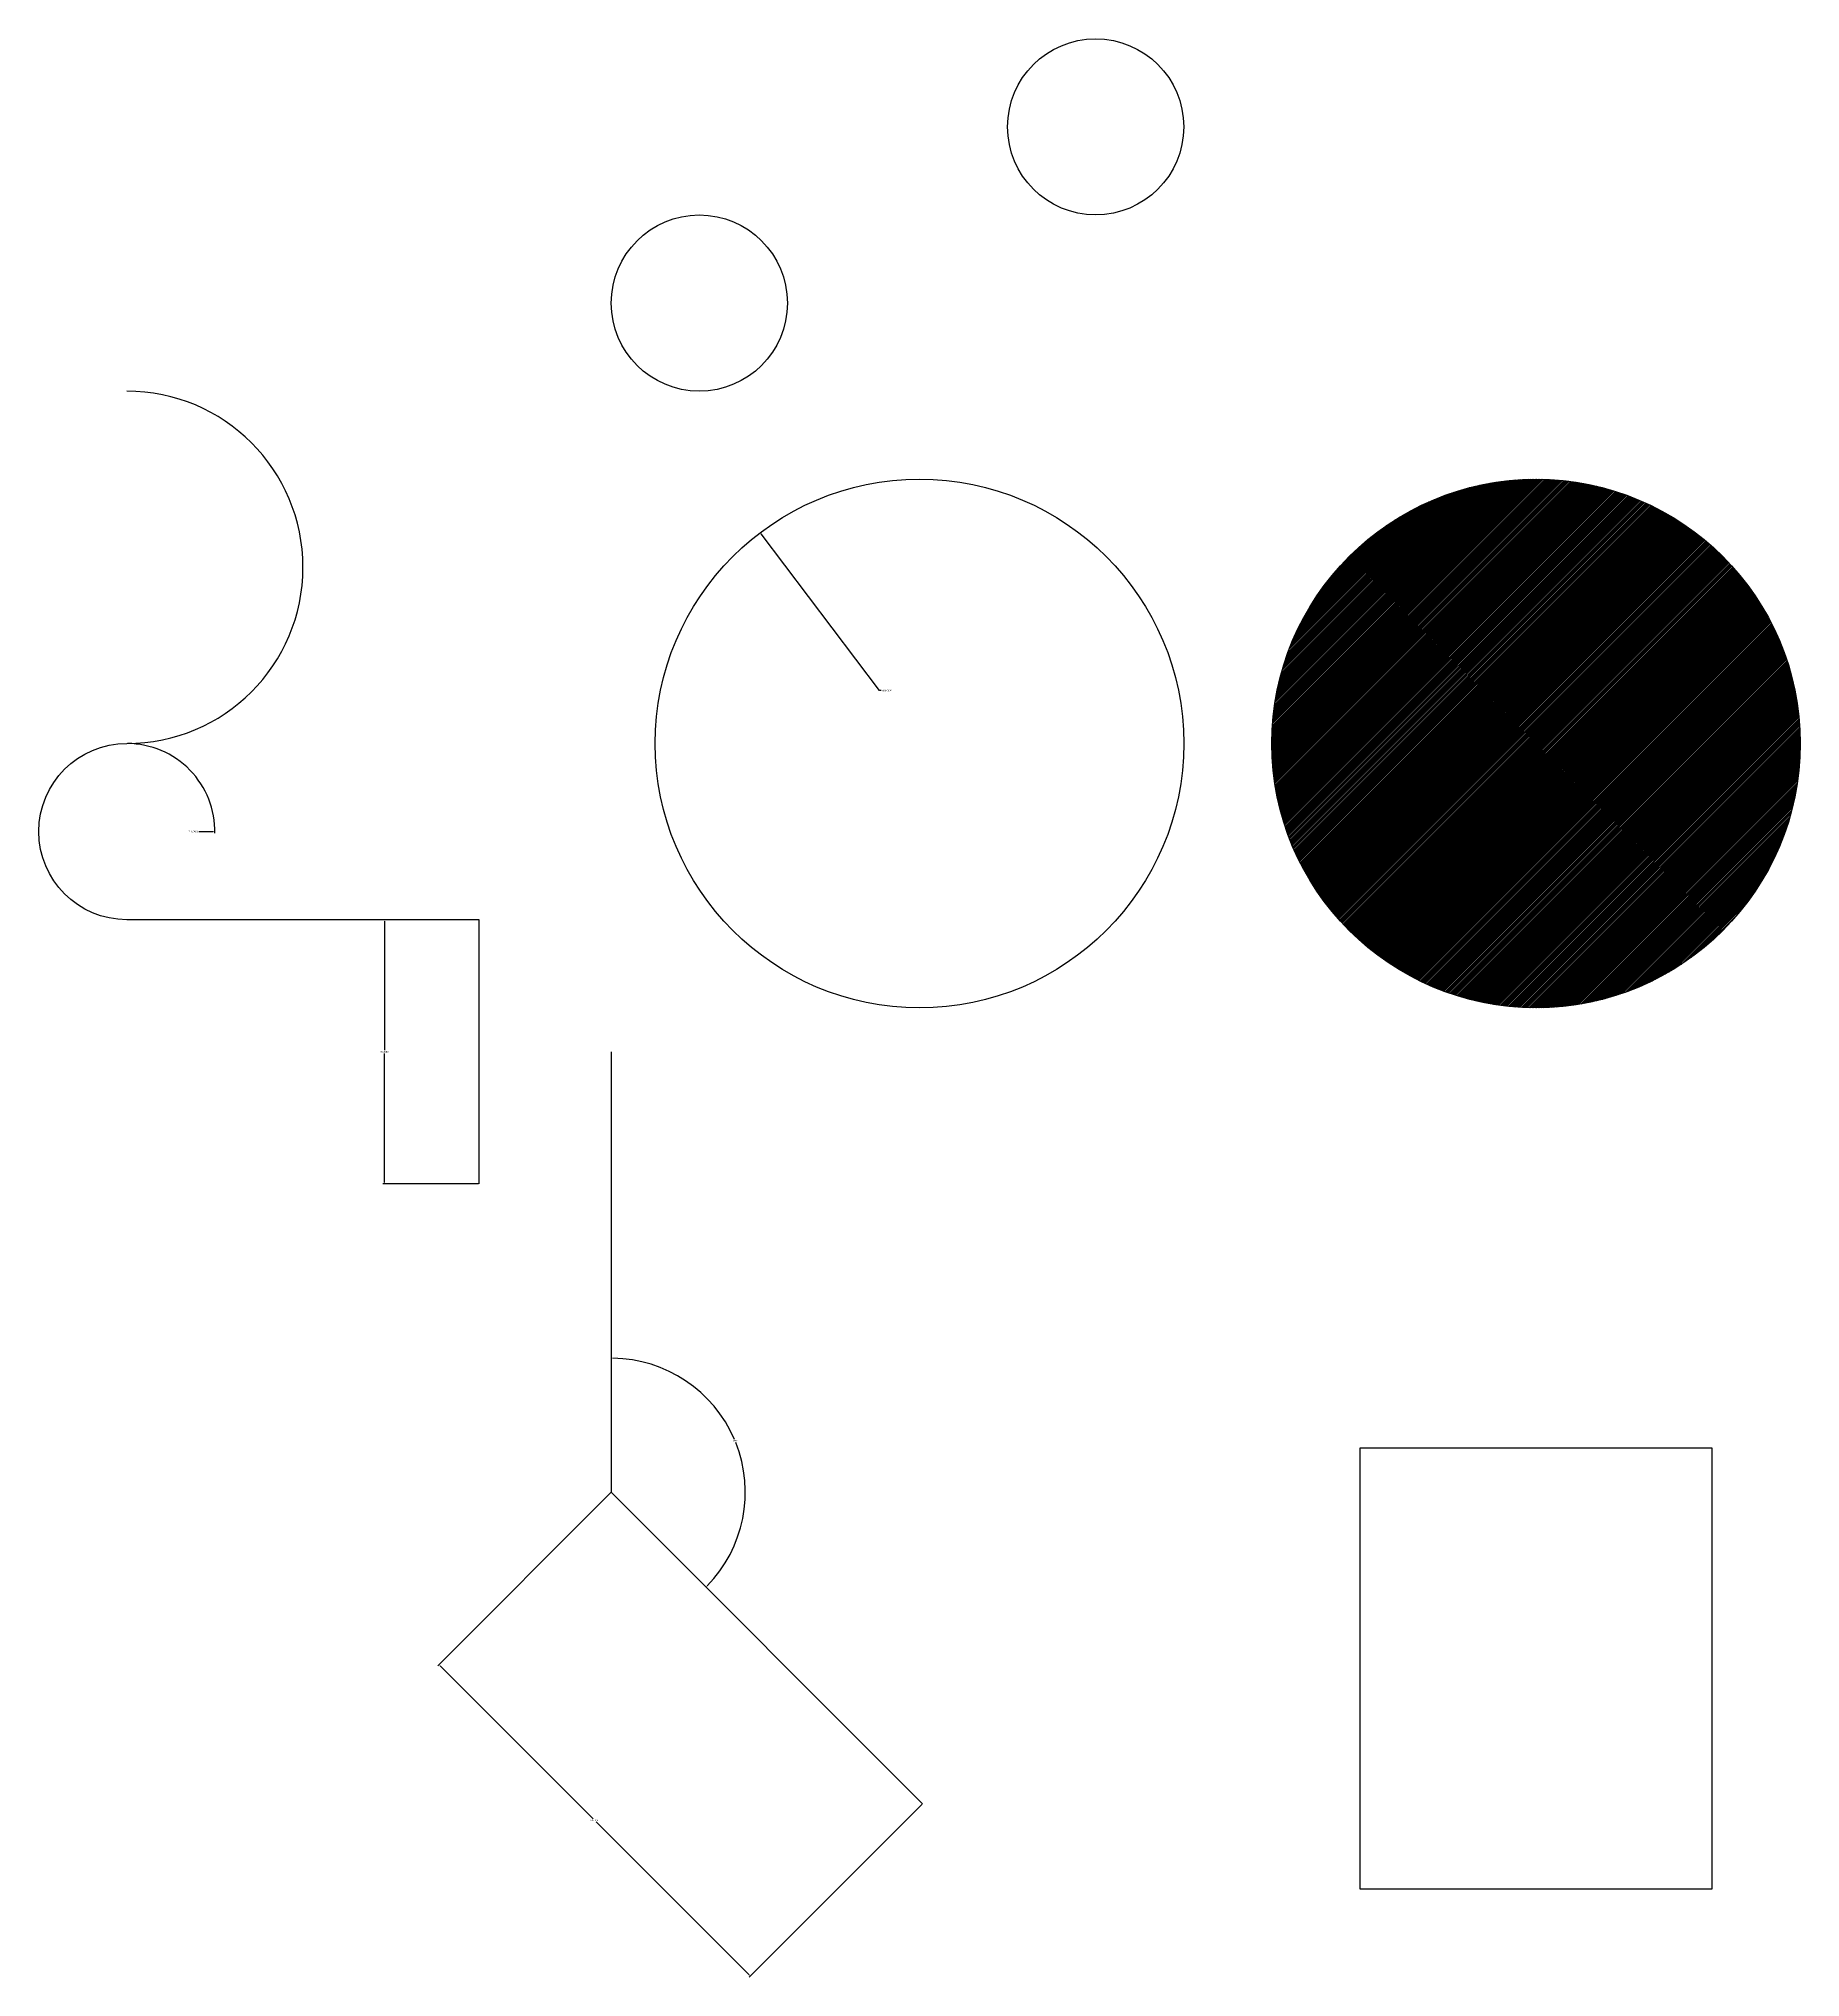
# Model space of a CAD drawing. Header units: millimetres. Extents: x -50 to 150, y -90 to 130.
import ezdxf

# ---------------------------------------------------------------- set-up
doc = ezdxf.new("R2010")
doc.units = ezdxf.units.MM
doc.header["$MEASUREMENT"] = 0
doc.styles.get("Standard").update_dxf_attribs({"font": 'arial.ttf'})
doc.dimstyles.get("Standard").update_dxf_attribs({"dimtxt": 0.18, "dimasz": 0.18, "dimexe": 0.18, "dimexo": 0.0625, "dimgap": 0.09, "dimtad": 0, "dimtih": 1, "dimtoh": 1, "dimdec": 4, "dimzin": 0, "dimdsep": 46, "dimtxsty": 'Standard', "dimcen": 0.09, "dimadec": 0, "dimazin": 0, "dimtfac": 1, "dimtdec": 4, "dimtofl": 0, "dimtmove": 0, "dimatfit": 3, "dimfxl": 1, "dimtolj": 1, "dimtzin": 0, "dimarcsym": 0})

# ---------------------------------------------------------------- blocks, each defined once
blk = doc.blocks.new('*D2')
at = {"color": 0, "lineweight": -2, "transparency": 16777216}
for p, q in [((-0.06, 30), (-10.94, 30)), ((-10.76, 29.82), (-10.76, 15.18)), ((-10.76, 0.18), (-10.76, 14.82)), ((-0.06, 0), (-10.94, 0))]:
    blk.add_line(p, q, dxfattribs=at)
at = {"color": 0, "transparency": 16777216}
for points in [[(-10.79, 29.82), (-10.73, 29.82), (-10.76, 30)], [(-10.79, 0.18), (-10.73, 0.18), (-10.76, 0)]]:
    blk.add_solid(points, dxfattribs=at)
at = {"layer": 'Defpoints', "color": 0, "transparency": 16777216}
for p in [(-10.76, 30), (0, 30), (0, 0)]:
    blk.add_point(p, dxfattribs=at)
at = {"color": 0, "transparency": 16777216, "insert": (-10.76, 15), "char_height": 0.18, "attachment_point": 5}
blk.add_mtext('\\A1;30.0000', dxfattribs=at)
blk = doc.blocks.new('*D3')
at = {"color": 0, "lineweight": -2, "transparency": 16777216}
for p, q in [((14.96, -35.04), (-4.69, -54.69)), ((-4.44, -54.69), (12.93, -72.06)), ((50.31, -70.4), (30.66, -90.05)), ((30.66, -89.79), (13.29, -72.42))]:
    blk.add_line(p, q, dxfattribs=at)
at = {"color": 0, "transparency": 16777216}
for points in [[(-4.42, -54.67), (-4.46, -54.71), (-4.57, -54.57)], [(30.68, -89.77), (30.64, -89.81), (30.79, -89.92)]]:
    blk.add_solid(points, dxfattribs=at)
at = {"layer": 'Defpoints', "color": 0, "transparency": 16777216}
for p in [(15, -35), (-4.57, -54.57), (50.36, -70.36)]:
    blk.add_point(p, dxfattribs=at)
at = {"color": 0, "transparency": 16777216, "insert": (13.11, -72.24), "char_height": 0.18, "attachment_point": 5}
blk.add_mtext('\\A1;50.0000', dxfattribs=at)
blk = doc.blocks.new('*D4')
at = {"color": 0, "lineweight": -2, "transparency": 16777216}
for start, end in [(23.2433, 89.3225), (315.6775, 21.7607)]:
    blk.add_arc((15, -35), 15.22, start, end, dxfattribs=at)
at = {"color": 0, "transparency": 16777216}
for points in [[(15.18, -19.81), (15.18, -19.75), (15, -19.78)], [(25.91, -45.66), (25.87, -45.62), (25.76, -45.76)]]:
    blk.add_solid(points, dxfattribs=at)
at = {"layer": 'Defpoints', "color": 0, "transparency": 16777216}
for p in [(15, 15), (15, -35), (15, -35), (30.22, -35), (50.36, -70.36)]:
    blk.add_point(p, dxfattribs=at)
at = {"color": 0, "transparency": 16777216, "insert": (29.06, -29.17), "char_height": 0.18, "attachment_point": 5}
blk.add_mtext('\\A1;135°', dxfattribs=at)
blk = doc.blocks.new('*D6')
at = {"color": 0, "lineweight": -2, "transparency": 16777216}
blk.add_line((-31.84, 40), (-30.18, 40), dxfattribs=at)
blk.add_arc((-40, 40), 10, 358.9687, 89.6419, dxfattribs=at)
at = {"color": 0, "transparency": 16777216}
blk.add_solid([(-30.18, 40.03), (-30.18, 39.97), (-30, 40)], dxfattribs=at)
at = {"layer": 'Defpoints', "color": 0, "transparency": 16777216}
for p in [(-40, 40), (-30, 40)]:
    blk.add_point(p, dxfattribs=at)
at = {"color": 0, "transparency": 16777216, "insert": (-32.46, 40), "char_height": 0.18, "attachment_point": 5}
blk.add_mtext('\\A1;R10.0000', dxfattribs=at)
blk = doc.blocks.new('*D7')
at = {"color": 0, "lineweight": -2, "transparency": 16777216}
for p, q in [((45.47, 56), (32.03, 73.8)), ((45.65, 56), (45.47, 56))]:
    blk.add_line(p, q, dxfattribs=at)
at = {"color": 0, "transparency": 16777216}
blk.add_solid([(32.06, 73.82), (32.01, 73.78), (31.92, 73.94)], dxfattribs=at)
at = {"layer": 'Defpoints', "color": 0, "transparency": 16777216}
for p in [(31.92, 73.94), (68.08, 26.06)]:
    blk.add_point(p, dxfattribs=at)
at = {"color": 0, "transparency": 16777216, "insert": (46.28, 56), "char_height": 0.18, "attachment_point": 5}
blk.add_mtext('\\A1;∅60.0000', dxfattribs=at)
blk = doc.blocks.new('blocco')
blk.add_circle((0, 0), 10)
blk = doc.blocks.new('blocco2')
blk.add_lwpolyline([(0, -50), (40, -50), (40, 0), (0, 0)], close=True)
blk.add_attdef('ETICHETTAATTRIBUTO', (20, 20), '', height=0.2)

msp = doc.modelspace()

# ---------------------------------------------------------------- hatches: boundary and pattern name
h = msp.add_hatch()
h.set_pattern_fill('ANSI31', color=256)
h.paths.add_polyline_path([(150, 50, 1), (90, 50, 1)])

# ---------------------------------------------------------------- linework, layer by layer
msp.add_lwpolyline([(0, 0), (0, 30), (-40, 30, -1), (-40, 50, 1), (-40, 90, 1.135671109)], format="xyb")
msp.add_lwpolyline([(15, 15), (15, -35), (50.35534, -70.35534)])
for centre in [(50, 50), (120, 50)]:
    msp.add_circle(centre, 30)

# ---------------------------------------------------------------- block references
for name, p in [('blocco', (70, 120)), ('blocco', (25, 100)), ('blocco2', (100, -30))]:
    msp.add_blockref(name, p)

# ---------------------------------------------------------------- dimensions: what is measured, and where the dimension line sits
dim = msp.add_diameter_dim_2p(p1=(68.07507, 26.05648), p2=(31.92493, 73.94352), dimstyle='Standard')
dim.commit()
dim.dimension.update_dxf_attribs({"geometry": '*D7', "text_midpoint": (46.28038, 56.00181), "dimtype": 163})
dim = msp.add_radius_dim(center=(-40, 40), mpoint=(-30, 40), dimstyle='Standard')
dim.commit()
dim.dimension.update_dxf_attribs({"geometry": '*D6', "text_midpoint": (-32.46277, 40), "dimtype": 164})
dim = msp.add_linear_dim(base=(-10.76085, 30), p1=(0, 0), p2=(0, 30), angle=90, dimstyle='Standard')
dim.commit()
dim.dimension.update_dxf_attribs({"geometry": '*D2', "text_midpoint": (-10.76085, 15)})
dim = msp.add_angular_dim_2l(base=(30.22307, -35), line1=((15, -35), (50.35534, -70.35534)), line2=((15, 15), (15, -35)), dimstyle='Standard')
dim.commit()
dim.dimension.update_dxf_attribs({"geometry": '*D4', "text_midpoint": (29.06428, -29.17438)})
dim = msp.add_aligned_dim(p1=(50.35534, -70.35534), p2=(15, -35), distance=27.66941, dimstyle='Standard')
dim.commit()
dim.dimension.update_dxf_attribs({"geometry": '*D3', "text_midpoint": (13.11244, -72.2429)})

doc.saveas('drawing.dxf')
